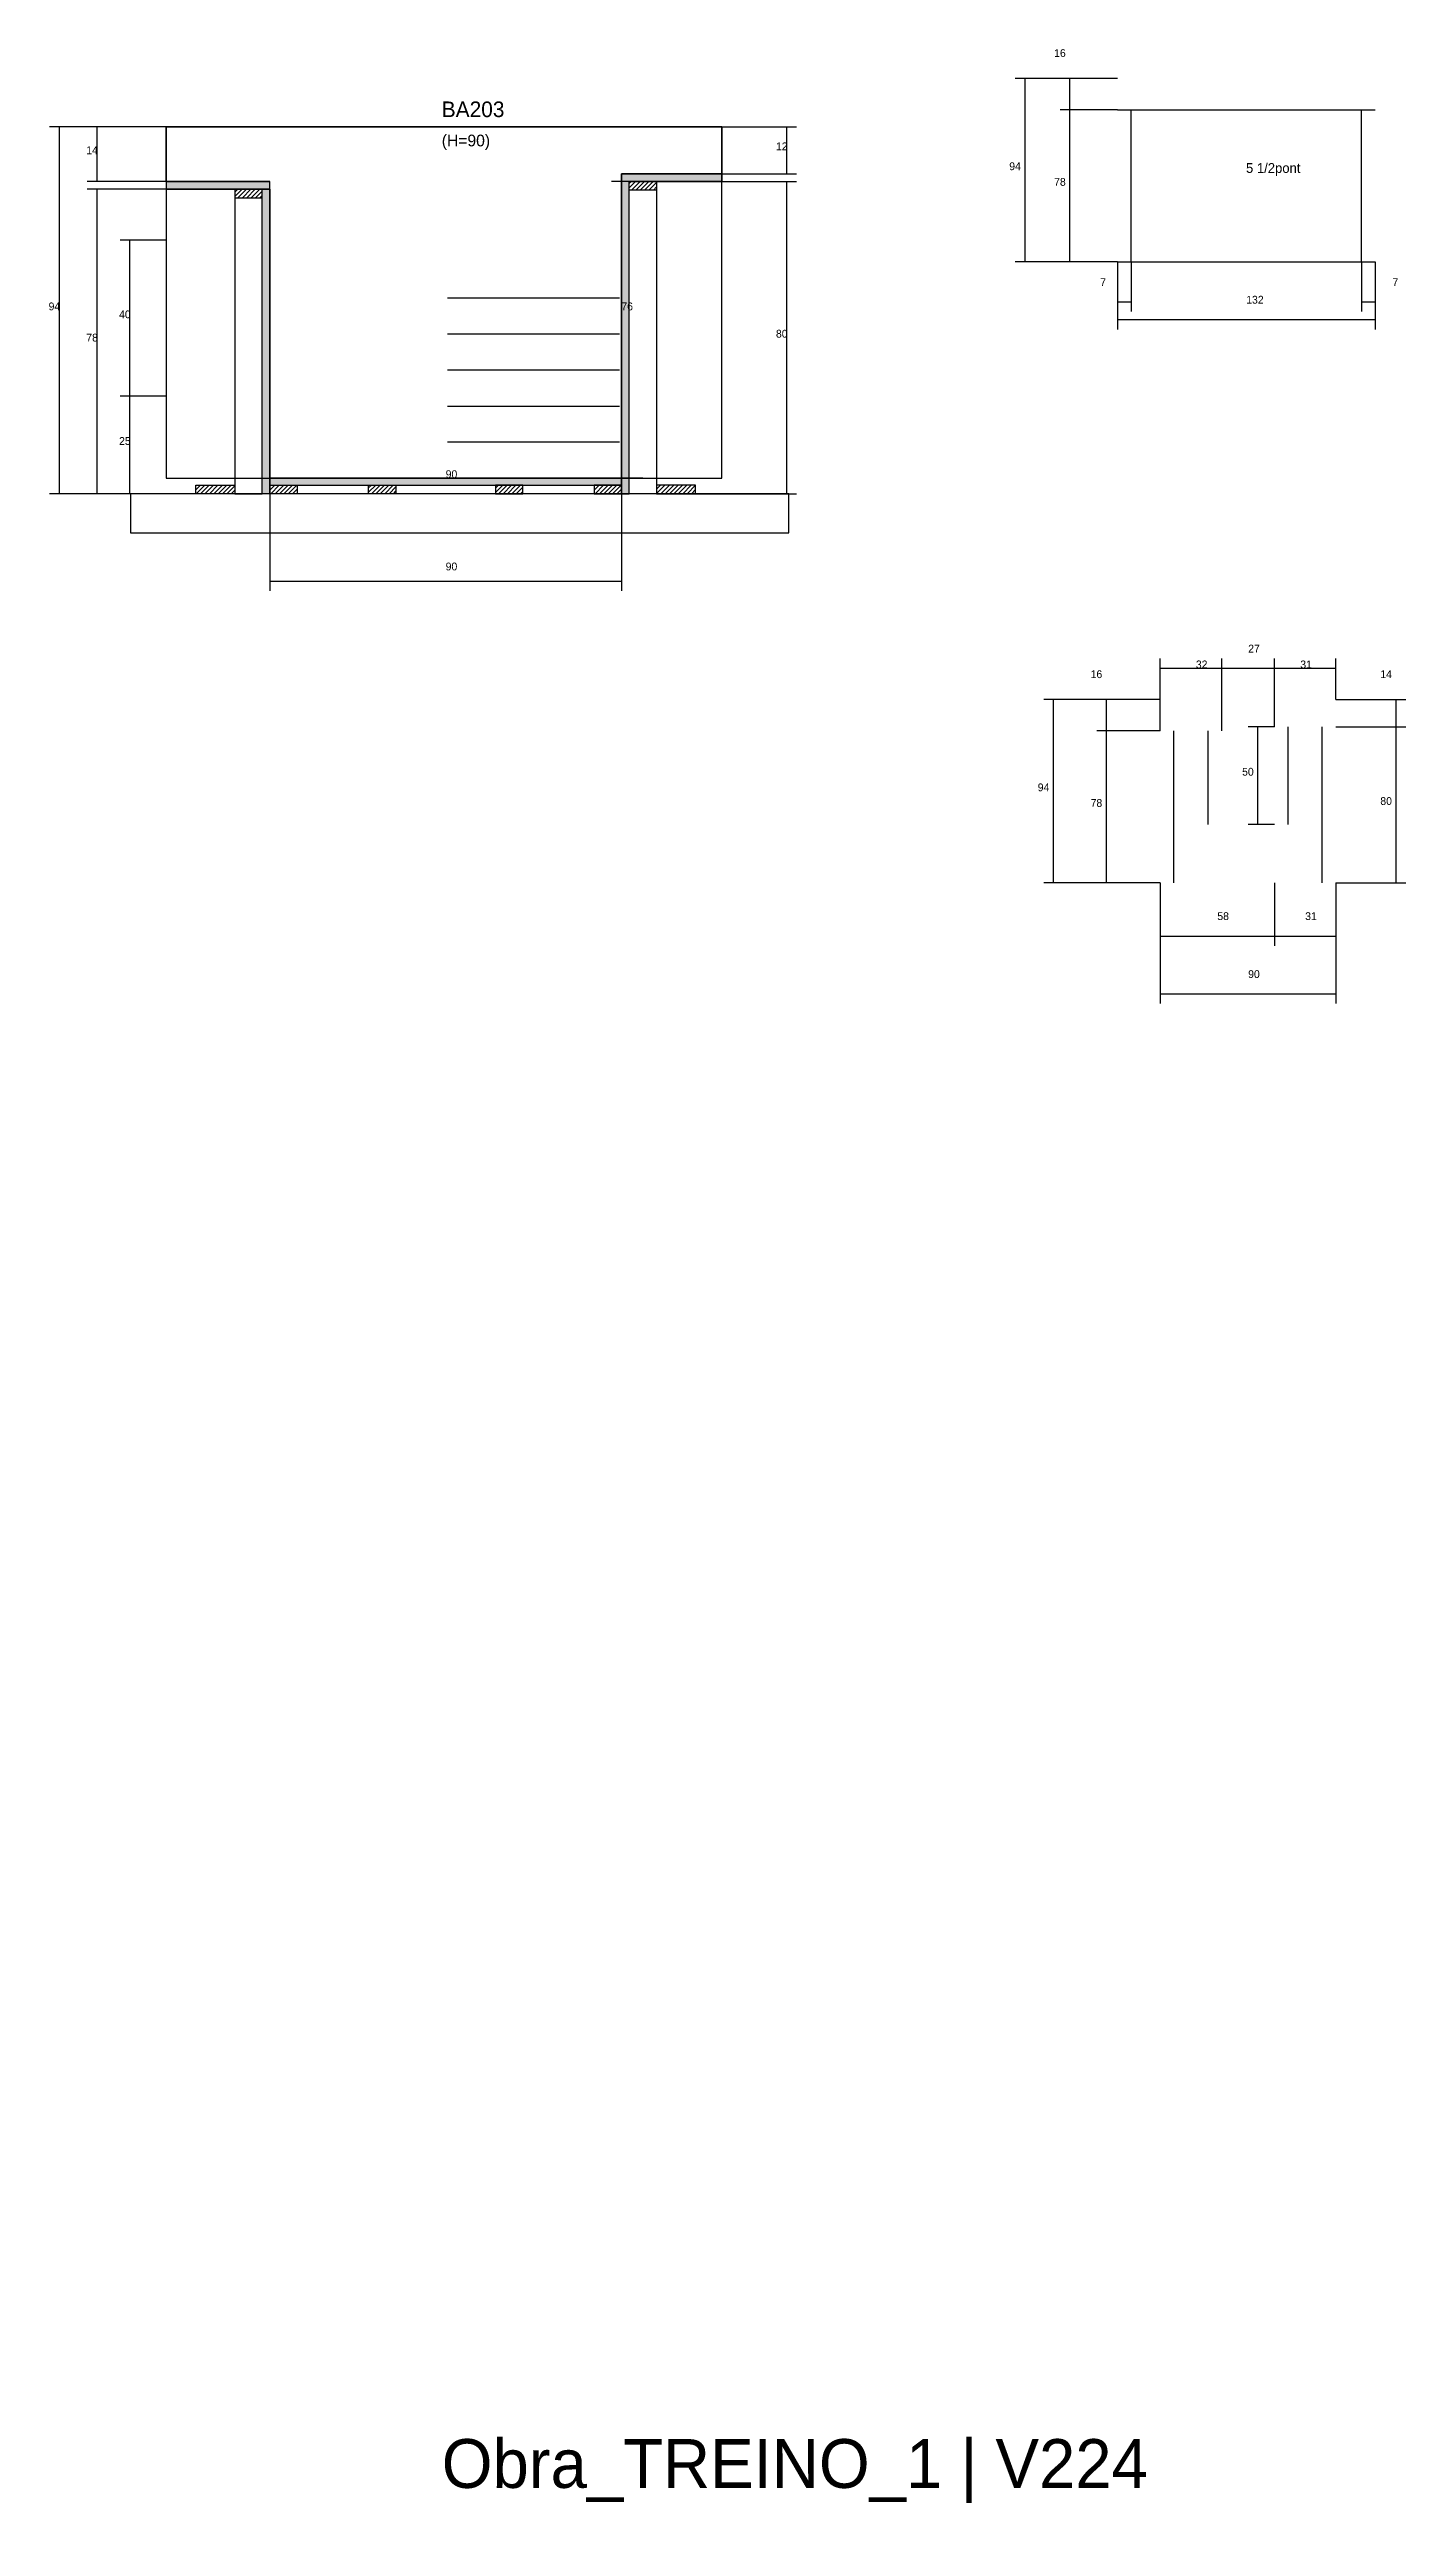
# Model space of a CAD drawing. Header units: metres. Extents: x -2848 to 22762, y -49062 to 1016.
# Drawn here: x 10999 to 11694, y -14418 to -13160 of the extents above; entities that cross this region are included whole.
import ezdxf

# ---------------------------------------------------------------- set-up
doc = ezdxf.new("R2010")
doc.units = ezdxf.units.M
for name, color, linetype in [('CONCRETO', 251, 'Continuous'), ('COTA', 4, 'Continuous'), ('Cota Seção (2x)', 4, 'Continuous'), ('Hachura', 253, 'Continuous'), ('LABEL_ID', 3, 'Continuous'), ('Madeira', 126, 'Continuous'), ('NOMENCLATURA', 7, 'Continuous'), ('Painéis', 200, 'Continuous'), ('SARR_2.2x7', 40, 'Continuous'), ('Texto Seção', 7, 'Continuous')]:
    doc.layers.add(name, color=color, linetype=linetype)

msp = doc.modelspace()

# ---------------------------------------------------------------- texts
at = {"layer": 'COTA'}
for s, p in [('16', (11513.7, -13164.2)), ('14', (11017.9, -13214)), ('12', (11371.2, -13212)), ('94', (11490.7, -13222.2)), ('78', (11513.7, -13230.2)), ('7', (11537.3, -13281.6)), ('7', (11687, -13281.6)), ('94', (10998.6, -13294)), ('132', (11612.1, -13290.6)), ('40', (11034.7, -13298.1)), ('80', (11371.2, -13308)), ('78', (11017.9, -13310)), ('25', (11034.7, -13363)), ('90', (11202, -13427.3)), ('27', (11613.1, -13469.4)), ('16', (11532.4, -13482.5)), ('32', (11586.3, -13477.5)), ('31', (11639.8, -13477.5)), ('14', (11680.8, -13482.5)), ('50', (11610, -13532.5)), ('94', (11505.3, -13540.5)), ('80', (11680.8, -13547.5)), ('78', (11532.4, -13548.5)), ('90', (11613.1, -13636.2))]:
    msp.add_text(s, height=4, dxfattribs=at).set_placement(p)
at = {"layer": 'Cota Seção (2x)'}
for s, p in [('76', (11292, -13294)), ('90', (11202, -13380)), ('58', (11597.3, -13606.5)), ('31', (11642.3, -13606.5))]:
    msp.add_text(s, height=4, dxfattribs=at).set_placement(p)
at = {"layer": 'LABEL_ID'}
msp.add_text('Obra_TREINO_1 | V224', height=25, dxfattribs=at).set_placement((11200, -14410))
at = {"layer": 'NOMENCLATURA'}
msp.add_text('5 1/2pont', height=5, dxfattribs=at).set_placement((11612, -13223.6))
at = {"layer": 'Texto Seção'}
for s, height, p in [('BA203', 8, (11200, -13195)), ('(H=90)', 6, (11200, -13210))]:
    msp.add_text(s, height=height, dxfattribs=at).set_placement(p)

# ---------------------------------------------------------------- hatches: boundary and pattern name
at = {"layer": 'Hachura'}
h = msp.add_hatch(color=8, dxfattribs=at)
h.dxf.hatch_style = 1
h.paths.add_polyline_path([(11112, -13232), (11112, -13228), (11112, -13228), (11058.9, -13228), (11058.9, -13228), (11058.9, -13232), (11058.9, -13232), (11112, -13232)])
h = msp.add_hatch(color=8, dxfattribs=at)
h.dxf.hatch_style = 1
h.paths.add_polyline_path([(11292, -13228), (11292, -13224), (11292, -13224), (11343.4, -13224), (11343.4, -13224), (11343.4, -13228), (11343.4, -13228), (11292, -13228)])
h = msp.add_hatch(color=8, dxfattribs=at)
h.dxf.hatch_style = 1
h.paths.add_polyline_path([(11296, -13228), (11292, -13228), (11292, -13228), (11292, -13388), (11292, -13388), (11296, -13388), (11296, -13388), (11296, -13228)])
h = msp.add_hatch(dxfattribs=at)
h.set_pattern_fill('ANSI31', scale=0.5)
h.paths.add_polyline_path([(11296, -13232.4), (11296, -13228), (11296, -13228), (11310, -13228), (11310, -13228), (11310, -13232.4), (11310, -13232.4), (11296, -13232.4)])
h = msp.add_hatch(dxfattribs=at)
h.set_pattern_fill('ANSI31', scale=0.5)
h.paths.add_polyline_path([(11108, -13236.4), (11108, -13232), (11108, -13232), (11094, -13232), (11094, -13232), (11094, -13236.4), (11094, -13236.4), (11108, -13236.4)])
h = msp.add_hatch(color=8, dxfattribs=at)
h.dxf.hatch_style = 1
h.paths.add_polyline_path([(11108, -13232), (11112, -13232), (11112, -13232), (11112, -13388), (11112, -13388), (11108, -13388), (11108, -13388), (11108, -13232)])
h = msp.add_hatch(color=8, dxfattribs=at)
h.dxf.hatch_style = 1
h.paths.add_polyline_path([(11292, -13383.6), (11292, -13380), (11292, -13380), (11112, -13380), (11112, -13380), (11112, -13383.6), (11112, -13383.6), (11292, -13383.6)])
h = msp.add_hatch(dxfattribs=at)
h.set_pattern_fill('ANSI31', scale=0.5)
h.paths.add_polyline_path([(11074, -13388), (11074, -13383.6), (11074, -13383.6), (11094, -13383.6), (11094, -13383.6), (11094, -13388), (11094, -13388), (11074, -13388)])
h = msp.add_hatch(dxfattribs=at)
h.set_pattern_fill('ANSI31', scale=0.5)
h.paths.add_polyline_path([(11112, -13388), (11112, -13383.6), (11112, -13383.6), (11126, -13383.6), (11126, -13383.6), (11126, -13388), (11126, -13388), (11112, -13388)])
h = msp.add_hatch(dxfattribs=at)
h.set_pattern_fill('ANSI31', scale=0.5)
h.paths.add_polyline_path([(11162.5, -13388), (11162.5, -13383.6), (11162.5, -13383.6), (11176.5, -13383.6), (11176.5, -13383.6), (11176.5, -13388), (11176.5, -13388), (11162.5, -13388)])
h = msp.add_hatch(dxfattribs=at)
h.set_pattern_fill('ANSI31', scale=0.5)
h.paths.add_polyline_path([(11241.5, -13388), (11241.5, -13383.6), (11241.5, -13383.6), (11227.5, -13383.6), (11227.5, -13383.6), (11227.5, -13388), (11227.5, -13388), (11241.5, -13388)])
h = msp.add_hatch(dxfattribs=at)
h.set_pattern_fill('ANSI31', scale=0.5)
h.paths.add_polyline_path([(11292, -13388), (11292, -13383.6), (11292, -13383.6), (11278, -13383.6), (11278, -13383.6), (11278, -13388), (11278, -13388), (11292, -13388)])
h = msp.add_hatch(dxfattribs=at)
h.set_pattern_fill('ANSI31', scale=0.5)
h.paths.add_polyline_path([(11330, -13388), (11330, -13383.6), (11330, -13383.6), (11310, -13383.6), (11310, -13383.6), (11310, -13388), (11310, -13388), (11330, -13388)])

# ---------------------------------------------------------------- linework, layer by layer
at = {"layer": 'CONCRETO'}
for points in [[(11058.9, -13228), (11058.9, -13200), (11343.5, -13200), (11343.5, -13224), (11292, -13224), (11292, -13380), (11112, -13380), (11112, -13228)], [(11058.9, -13380), (11343.5, -13380), (11343.5, -13200), (11058.9, -13200)]]:
    msp.add_lwpolyline(points, close=True, dxfattribs=at)
at = {"layer": 'COTA'}
for p, q in [((11546.2, -13175.2), (11493.8, -13175.2)), ((11498.8, -13269.2), (11498.8, -13175.2)), ((11546.2, -13175.2), (11516.8, -13175.2)), ((11521.8, -13191.2), (11521.8, -13175.2)), ((11546.2, -13191.2), (11516.8, -13191.2)), ((11546.2, -13191.2), (11516.8, -13191.2)), ((11521.8, -13269.2), (11521.8, -13191.2)), ((11108, -13200), (10999.1, -13200)), ((11004.1, -13388), (11004.1, -13200)), ((11058.9, -13200), (11018.4, -13200)), ((11023.4, -13228), (11023.4, -13200)), ((11341.2, -13200), (11381.7, -13200)), ((11376.7, -13224), (11376.7, -13200)), ((11058.9, -13228), (11018.4, -13228)), ((11310, -13228), (11381.7, -13228)), ((11343.5, -13224), (11381.7, -13224)), ((11376.7, -13388), (11376.7, -13228)), ((11094, -13232), (11018.4, -13232)), ((11023.4, -13388), (11023.4, -13232)), ((11058.7, -13258.1), (11035.2, -13258.1)), ((11040.2, -13338.1), (11040.2, -13258.1)), ((11546.2, -13269.2), (11493.8, -13269.2)), ((11546.2, -13269.2), (11516.8, -13269.2)), ((11546.2, -13269.2), (11546.2, -13303.8)), ((11546.2, -13269.2), (11546.2, -13294.7)), ((11553.2, -13269.2), (11553.2, -13294.7)), ((11671.1, -13269.2), (11671.1, -13294.7)), ((11678.1, -13269.2), (11678.1, -13303.8)), ((11678.1, -13269.2), (11678.1, -13294.7)), ((11546.2, -13289.7), (11553.2, -13289.7)), ((11671.1, -13289.7), (11678.1, -13289.7)), ((11546.2, -13298.8), (11678.1, -13298.8)), ((11058.7, -13338.1), (11035.2, -13338.1)), ((11058.7, -13338.1), (11035.2, -13338.1)), ((11040.2, -13388), (11040.2, -13338.1)), ((11078.4, -13388), (10999.1, -13388)), ((11078.4, -13388), (11018.4, -13388)), ((11058.7, -13388), (11035.2, -13388)), ((11112, -13388), (11112, -13437.8)), ((11292, -13388), (11292, -13437.8)), ((11325.6, -13388), (11381.7, -13388)), ((11112, -13432.8), (11292, -13432.8)), ((11568.1, -13509.5), (11568.1, -13472.5)), ((11568.1, -13477.5), (11599.6, -13477.5)), ((11599.6, -13509.5), (11599.6, -13472.5)), ((11599.6, -13509.5), (11599.6, -13472.5)), ((11599.6, -13477.5), (11626.6, -13477.5)), ((11626.6, -13507.5), (11626.6, -13472.5)), ((11626.6, -13507.5), (11626.6, -13472.5)), ((11626.6, -13477.5), (11658, -13477.5)), ((11658, -13493.5), (11658, -13472.5)), ((11568.1, -13493.5), (11508.4, -13493.5)), ((11513.4, -13587.5), (11513.4, -13493.5)), ((11568.1, -13493.5), (11535.5, -13493.5)), ((11540.5, -13509.5), (11540.5, -13493.5)), ((11658, -13493.5), (11693.9, -13493.5)), ((11688.9, -13507.5), (11688.9, -13493.5)), ((11568.1, -13509.5), (11535.5, -13509.5)), ((11568.1, -13509.5), (11535.5, -13509.5)), ((11540.5, -13587.5), (11540.5, -13509.5)), ((11626.6, -13507.5), (11613.1, -13507.5)), ((11618.1, -13557.5), (11618.1, -13507.5)), ((11658, -13507.5), (11693.9, -13507.5)), ((11658, -13507.5), (11693.9, -13507.5)), ((11688.9, -13587.5), (11688.9, -13507.5)), ((11626.6, -13557.5), (11613.1, -13557.5)), ((11568.1, -13587.5), (11508.4, -13587.5)), ((11568.1, -13587.5), (11535.5, -13587.5)), ((11568.1, -13587.5), (11568.1, -13649.3)), ((11658, -13587.5), (11658, -13649.3)), ((11658, -13587.5), (11693.9, -13587.5)), ((11568.1, -13644.3), (11658, -13644.3))]:
    msp.add_line(p, q, dxfattribs=at)
at = {"layer": 'Cota Seção (2x)'}
for p, q in [((11303, -13228), (11287, -13228)), ((11292, -13380), (11292, -13228)), ((11112, -13388), (11112, -13375)), ((11112, -13380), (11292, -13380)), ((11303, -13380), (11287, -13380)), ((11292, -13388), (11292, -13375)), ((11568.1, -13587.5), (11568.1, -13619.7)), ((11626.6, -13587.5), (11626.6, -13619.7)), ((11626.6, -13587.5), (11626.6, -13619.7)), ((11658, -13587.5), (11658, -13619.7)), ((11568.1, -13614.7), (11626.6, -13614.7)), ((11626.6, -13614.7), (11658, -13614.7))]:
    msp.add_line(p, q, dxfattribs=at)
at = {"layer": 'Madeira'}
for points in [[(11296, -13232.4), (11296, -13228), (11310, -13228), (11310, -13232.4)], [(11296, -13228), (11310, -13228), (11310, -13388), (11296, -13388)], [(11108, -13236.4), (11108, -13232), (11094, -13232), (11094, -13236.4)], [(11108, -13232), (11094, -13232), (11094, -13388), (11108, -13388)], [(11040.6, -13408), (11377.8, -13408), (11377.8, -13388), (11040.6, -13388)], [(11074, -13388), (11074, -13383.6), (11094, -13383.6), (11094, -13388)], [(11112, -13388), (11112, -13383.6), (11126, -13383.6), (11126, -13388)], [(11162.5, -13388), (11162.5, -13383.6), (11176.5, -13383.6), (11176.5, -13388)], [(11241.5, -13388), (11241.5, -13383.6), (11227.5, -13383.6), (11227.5, -13388)], [(11292, -13388), (11292, -13383.6), (11278, -13383.6), (11278, -13388)], [(11330, -13388), (11330, -13383.6), (11310, -13383.6), (11310, -13388)]]:
    msp.add_lwpolyline(points, close=True, dxfattribs=at)
at = {"layer": 'Painéis'}
for p, q in [((11546.2, -13191.2), (11678.1, -13191.2)), ((11058.9, -13228), (11112, -13228)), ((11112, -13232), (11112, -13228)), ((11292, -13224), (11343.4, -13224)), ((11292, -13228), (11292, -13224)), ((11292, -13388), (11292, -13228)), ((11112, -13388), (11112, -13232)), ((11546.2, -13269.2), (11678.1, -13269.2)), ((11112, -13380), (11292, -13380)), ((11112, -13383.6), (11112, -13380)), ((11292, -13383.6), (11292, -13380))]:
    msp.add_line(p, q, dxfattribs=at)
for points in [[(11112, -13232), (11112, -13228), (11058.9, -13228), (11058.9, -13232)], [(11292, -13228), (11292, -13224), (11343.4, -13224), (11343.4, -13228)], [(11296, -13228), (11292, -13228), (11292, -13388), (11296, -13388)], [(11108, -13232), (11112, -13232), (11112, -13388), (11108, -13388)], [(11112, -13232), (11112, -13232), (11108, -13232), (11108, -13232)], [(11292, -13383.6), (11292, -13380), (11112, -13380), (11112, -13383.6)]]:
    msp.add_lwpolyline(points, close=True, dxfattribs=at)
at = {"layer": 'SARR_2.2x7'}
for p, q in [((11553.2, -13269.2), (11553.2, -13191.2)), ((11671.1, -13269.2), (11671.1, -13191.2)), ((11203, -13287.7), (11291, -13287.7)), ((11203, -13306.1), (11291, -13306.1)), ((11203, -13324.6), (11291, -13324.6)), ((11203, -13343.1), (11291, -13343.1)), ((11203, -13361.5), (11291, -13361.5)), ((11575.1, -13587.5), (11575.1, -13509.5)), ((11592.6, -13557.5), (11592.6, -13509.5)), ((11633.6, -13557.5), (11633.6, -13507.5)), ((11651, -13587.5), (11651, -13507.5))]:
    msp.add_line(p, q, dxfattribs=at)

msp.set_redraw_order([(e.dxf.handle, doc.entitydb.next_handle()) for e in msp.query("TEXT MTEXT ATTDEF DIMENSION ARC_DIMENSION")])  # texts and dimensions are drawn at this point

doc.saveas('drawing.dxf')
